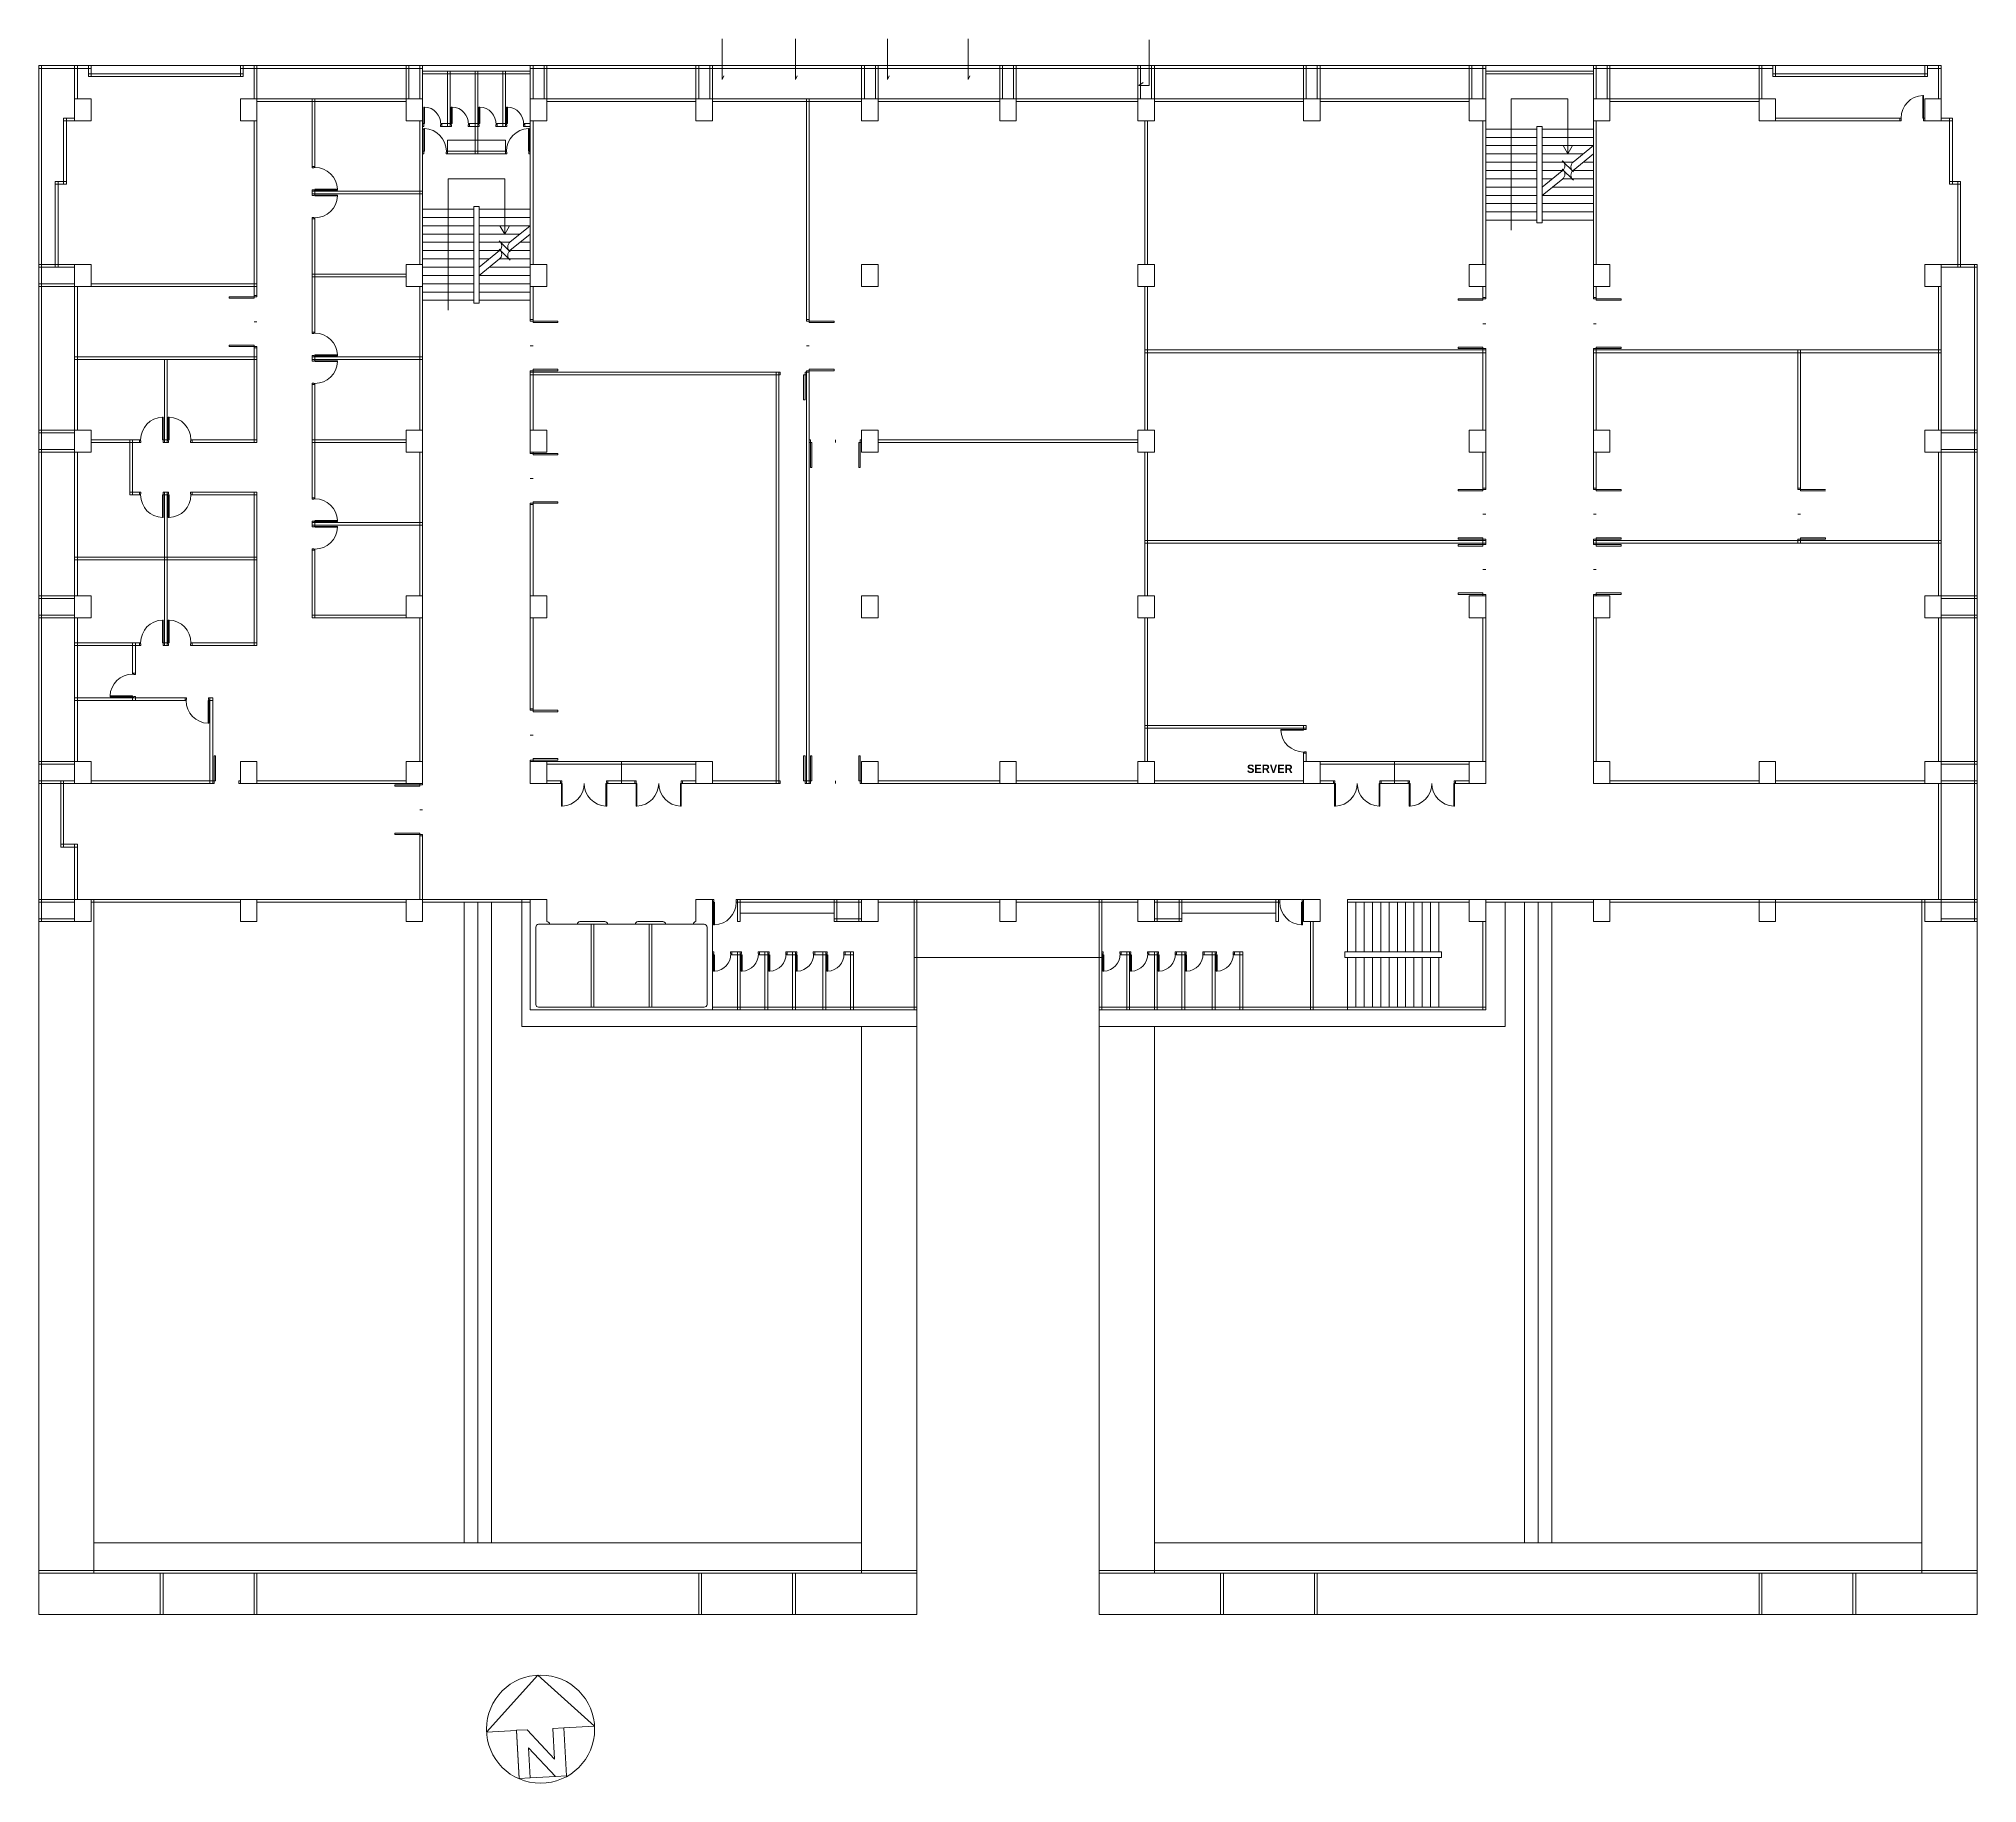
# Model space of a CAD drawing. Header units: metres. Extents: x 452 to 570, y 278 to 360.
# Drawn here: x 473 to 543.2, y 281.8 to 345 of the extents above; entities that cross this region are included whole.
import ezdxf

# ---------------------------------------------------------------- set-up
doc = ezdxf.new("R2010")
doc.units = ezdxf.units.M
doc.header["$MEASUREMENT"] = 0
doc.layers.add('DOOR', color=7, linetype='Continuous')
doc.styles.add('THAI', font='')
doc.styles.get('THAI').set_extended_font_data('Cordia New')

msp = doc.modelspace()

# ---------------------------------------------------------------- texts
at = {"color": 8, "lineweight": 5, "insert": (516.707, 318.663), "char_height": 0.3, "width": 7.51768, "attachment_point": 1, "style": 'THAI'}
msp.add_mtext('{\\fCordia New|b1|i0|c222|p34;SERVER}', dxfattribs=at)

# ---------------------------------------------------------------- linework, layer by layer
at = {"color": 8, "linetype": 'ByBlock', "lineweight": 5}
for p, q in [((480.851, 343.979), (472.951, 343.979)), ((472.951, 312.979), (472.951, 343.979)), ((474.251, 343.879), (472.951, 343.879)), ((473.051, 312.979), (473.051, 343.979)), ((474.251, 342.779), (474.251, 343.979)), ((474.851, 343.879), (474.251, 343.879)), ((474.351, 342.779), (474.351, 343.979)), ((474.751, 343.579), (474.751, 343.979)), ((480.351, 343.679), (474.751, 343.679)), ((480.351, 343.579), (474.751, 343.579)), ((474.851, 343.579), (474.851, 343.979)), ((480.251, 343.579), (480.251, 343.979)), ((480.851, 343.879), (480.251, 343.879)), ((480.351, 343.579), (480.351, 343.979)), ((480.751, 342.779), (480.751, 343.979)), ((480.851, 342.779), (480.851, 343.979)), ((480.851, 343.979), (535.251, 343.979)), ((480.851, 343.879), (486.851, 343.879)), ((486.251, 343.979), (486.851, 343.979)), ((486.251, 342.779), (486.251, 343.979)), ((486.251, 343.879), (486.851, 343.879)), ((486.351, 342.779), (486.351, 343.979)), ((486.751, 342.779), (486.751, 343.979)), ((486.851, 342.779), (486.851, 343.979)), ((490.751, 343.779), (486.851, 343.779)), ((490.751, 343.679), (486.851, 343.679)), ((487.751, 343.779), (487.751, 341.779)), ((487.851, 343.779), (487.851, 341.779)), ((488.751, 340.779), (488.751, 343.779)), ((488.851, 340.779), (488.851, 343.779)), ((489.751, 343.779), (489.751, 341.779)), ((489.851, 343.779), (489.851, 341.779)), ((490.751, 343.979), (491.351, 343.979)), ((490.751, 342.779), (490.751, 343.979)), ((490.751, 343.879), (491.351, 343.879)), ((490.751, 343.879), (525.351, 343.879)), ((490.851, 342.779), (490.851, 343.979)), ((491.251, 342.779), (491.251, 343.979)), ((491.351, 342.779), (491.351, 343.979)), ((496.751, 343.979), (497.351, 343.979)), ((496.751, 342.779), (496.751, 343.979)), ((496.751, 343.879), (497.351, 343.879)), ((496.851, 342.779), (496.851, 343.979)), ((497.251, 342.779), (497.251, 343.979)), ((497.351, 342.779), (497.351, 343.979)), ((502.751, 343.979), (503.351, 343.979)), ((502.751, 342.779), (502.751, 343.979)), ((502.751, 343.879), (503.351, 343.879)), ((502.851, 342.779), (502.851, 343.979)), ((503.251, 342.779), (503.251, 343.979)), ((503.351, 342.779), (503.351, 343.979)), ((507.751, 343.979), (508.351, 343.979)), ((507.751, 342.779), (507.751, 343.979)), ((507.751, 343.879), (508.351, 343.879)), ((507.851, 342.779), (507.851, 343.979)), ((508.251, 342.779), (508.251, 343.979)), ((508.351, 342.779), (508.351, 343.979)), ((512.751, 343.979), (513.351, 343.979)), ((512.751, 342.779), (512.751, 343.979)), ((512.751, 343.879), (513.351, 343.879)), ((512.851, 342.779), (512.851, 343.979)), ((513.251, 342.779), (513.251, 343.979)), ((513.351, 342.779), (513.351, 343.979)), ((518.751, 343.979), (519.351, 343.979)), ((518.751, 342.779), (518.751, 343.979)), ((518.751, 343.879), (519.351, 343.879)), ((518.851, 342.779), (518.851, 343.979)), ((519.251, 342.779), (519.251, 343.979)), ((519.351, 342.779), (519.351, 343.979)), ((524.751, 343.979), (525.351, 343.979)), ((524.751, 342.779), (524.751, 343.979)), ((524.751, 343.879), (525.351, 343.879)), ((524.851, 342.779), (524.851, 343.979)), ((525.251, 342.779), (525.251, 343.979)), ((525.351, 342.779), (525.351, 343.979)), ((525.351, 343.779), (529.251, 343.779)), ((525.351, 343.679), (529.251, 343.679)), ((529.251, 343.979), (529.851, 343.979)), ((529.251, 342.779), (529.251, 343.979)), ((529.251, 343.879), (529.851, 343.879)), ((529.251, 343.879), (535.251, 343.879)), ((529.351, 342.779), (529.351, 343.979)), ((529.751, 342.779), (529.751, 343.979)), ((529.851, 342.779), (529.851, 343.979)), ((541.851, 343.979), (535.251, 343.979)), ((535.251, 342.779), (535.251, 343.979)), ((535.751, 343.879), (535.251, 343.879)), ((535.351, 342.779), (535.351, 343.979)), ((535.751, 343.579), (535.751, 343.979)), ((541.351, 343.679), (535.751, 343.679)), ((541.351, 343.579), (535.751, 343.579)), ((535.851, 343.579), (535.851, 343.979)), ((541.251, 343.579), (541.251, 343.979)), ((541.351, 343.579), (541.351, 343.979)), ((541.851, 343.879), (541.351, 343.879)), ((541.751, 342.779), (541.751, 343.979)), ((541.851, 342.779), (541.851, 343.979)), ((474.251, 341.979), (474.251, 342.779)), ((474.251, 342.779), (474.851, 342.779)), ((474.851, 342.779), (474.851, 341.979)), ((480.251, 341.979), (480.251, 342.779)), ((480.251, 342.779), (480.851, 342.779)), ((486.251, 342.779), (480.851, 342.779)), ((480.851, 342.779), (480.851, 341.979)), ((486.251, 342.679), (480.851, 342.679)), ((482.851, 340.279), (482.851, 342.779)), ((482.951, 340.289), (482.951, 342.779)), ((486.251, 341.979), (486.251, 342.779)), ((486.251, 342.779), (486.851, 342.779)), ((486.851, 342.779), (486.851, 341.979)), ((490.751, 342.779), (491.351, 342.779)), ((490.751, 341.979), (490.751, 342.779)), ((490.751, 342.779), (491.351, 342.779)), ((496.751, 342.779), (491.351, 342.779)), ((491.351, 342.779), (491.351, 341.979)), ((496.751, 342.679), (491.351, 342.679)), ((496.751, 342.779), (525.351, 342.779)), ((496.751, 341.979), (496.751, 342.779)), ((496.751, 342.779), (497.351, 342.779)), ((497.351, 342.779), (497.351, 341.979)), ((497.351, 342.679), (502.751, 342.679)), ((500.751, 334.729), (500.751, 342.779)), ((500.851, 334.729), (500.851, 342.779)), ((502.751, 341.979), (502.751, 342.779)), ((502.751, 342.779), (503.351, 342.779)), ((503.351, 342.779), (503.351, 341.979)), ((503.351, 342.679), (507.751, 342.679)), ((507.751, 341.979), (507.751, 342.779)), ((507.751, 342.779), (508.351, 342.779)), ((508.351, 342.779), (508.351, 341.979)), ((508.351, 342.679), (512.751, 342.679)), ((512.751, 341.979), (512.751, 342.779)), ((512.751, 342.779), (513.351, 342.779)), ((513.351, 342.779), (513.351, 341.979)), ((513.351, 342.679), (518.751, 342.679)), ((518.751, 341.979), (518.751, 342.779)), ((518.751, 342.779), (519.351, 342.779)), ((519.351, 342.779), (519.351, 341.979)), ((519.351, 342.679), (524.751, 342.679)), ((524.751, 341.979), (524.751, 342.779)), ((524.751, 342.779), (525.351, 342.779)), ((525.351, 342.779), (525.351, 341.979)), ((526.276, 338.022), (526.276, 342.779)), ((526.276, 342.779), (528.326, 342.779)), ((528.326, 340.779), (528.326, 342.779)), ((529.251, 342.779), (535.251, 342.779)), ((529.251, 341.979), (529.251, 342.779)), ((529.251, 342.779), (529.851, 342.779)), ((529.851, 342.779), (529.851, 341.979)), ((529.851, 342.679), (535.251, 342.679)), ((535.251, 341.979), (535.251, 342.779)), ((535.251, 342.779), (535.851, 342.779)), ((535.851, 342.779), (535.851, 341.979)), ((541.251, 341.979), (541.251, 342.779)), ((541.251, 342.779), (541.851, 342.779)), ((541.851, 342.779), (541.851, 341.979)), ((473.851, 339.679), (473.851, 342.079)), ((474.251, 342.079), (473.851, 342.079)), ((474.251, 341.979), (473.851, 341.979)), ((473.951, 339.679), (473.951, 342.079)), ((474.851, 341.979), (474.251, 341.979)), ((480.851, 341.979), (480.251, 341.979)), ((480.751, 341.979), (480.751, 335.654)), ((480.851, 341.979), (480.851, 335.654)), ((486.851, 341.979), (486.251, 341.979)), ((486.751, 341.979), (486.751, 336.779)), ((486.851, 341.979), (486.851, 336.779)), ((487.891, 341.879), (487.511, 341.879)), ((488.891, 341.879), (488.511, 341.879)), ((489.891, 341.879), (489.511, 341.879)), ((490.751, 341.879), (490.511, 341.879)), ((490.751, 336.779), (490.751, 341.979)), ((491.351, 341.979), (490.751, 341.979)), ((490.851, 336.779), (490.851, 341.979)), ((497.351, 341.979), (496.751, 341.979)), ((503.351, 341.979), (502.751, 341.979)), ((508.351, 341.979), (507.751, 341.979)), ((513.351, 341.979), (512.751, 341.979)), ((513.001, 336.779), (513.001, 341.979)), ((513.101, 336.779), (513.101, 341.979)), ((519.351, 341.979), (518.751, 341.979)), ((525.351, 341.979), (524.751, 341.979)), ((525.251, 336.779), (525.251, 341.979)), ((525.351, 336.779), (525.351, 341.979)), ((529.251, 341.979), (529.251, 336.779)), ((529.851, 341.979), (529.251, 341.979)), ((529.351, 341.979), (529.351, 336.779)), ((535.851, 341.979), (535.251, 341.979)), ((535.851, 342.079), (540.391, 342.079)), ((535.851, 341.979), (540.401, 341.979)), ((541.201, 341.979), (541.851, 341.979)), ((541.211, 342.079), (541.251, 342.079)), ((541.851, 341.979), (541.251, 341.979)), ((541.851, 342.079), (542.251, 342.079)), ((541.851, 341.979), (542.251, 341.979)), ((542.151, 339.679), (542.151, 342.079)), ((542.251, 339.679), (542.251, 342.079)), ((486.891, 341.779), (486.851, 341.779)), ((486.901, 341.679), (486.851, 341.679)), ((487.901, 341.779), (487.501, 341.779)), ((489.851, 341.279), (487.751, 341.279)), ((487.751, 340.779), (487.751, 341.279)), ((488.901, 341.779), (488.501, 341.779)), ((489.901, 341.779), (489.501, 341.779)), ((489.851, 340.779), (489.851, 341.279)), ((490.751, 341.779), (490.501, 341.779)), ((525.351, 341.679), (527.201, 341.679)), ((525.351, 341.379), (527.201, 341.379)), ((527.201, 341.779), (527.401, 341.779)), ((527.201, 338.279), (527.201, 341.779)), ((527.401, 338.279), (527.401, 341.779)), ((527.401, 341.679), (529.251, 341.679)), ((527.401, 341.379), (529.251, 341.379)), ((486.891, 340.879), (486.851, 340.879)), ((486.901, 340.779), (486.851, 340.779)), ((489.901, 340.779), (487.701, 340.779)), ((489.891, 340.879), (487.711, 340.879)), ((490.751, 340.779), (490.701, 340.779)), ((490.751, 340.879), (490.711, 340.879)), ((525.351, 341.079), (527.201, 341.079)), ((525.351, 340.779), (527.201, 340.779)), ((525.351, 340.479), (527.201, 340.479)), ((527.401, 341.079), (529.251, 341.079)), ((527.401, 340.779), (528.881, 340.779)), ((527.401, 340.479), (528.512, 340.479)), ((528.126, 340.529), (528.526, 340.129)), ((528.126, 340.529), (528.526, 340.129)), ((528.326, 340.779), (528.154, 341.079)), ((528.326, 340.779), (528.499, 341.079)), ((529.251, 341.079), (528.515, 340.482)), ((529.251, 340.779), (528.515, 340.182)), ((528.881, 340.479), (529.251, 340.479)), ((473.551, 336.679), (473.551, 339.779)), ((473.951, 339.779), (473.551, 339.779)), ((473.651, 336.679), (473.651, 339.779)), ((487.776, 335.122), (487.776, 339.879)), ((487.776, 339.879), (489.826, 339.879)), ((489.826, 337.879), (489.826, 339.879)), ((525.351, 340.179), (527.201, 340.179)), ((525.351, 339.879), (527.201, 339.879)), ((527.401, 340.179), (528.141, 340.179)), ((528.126, 340.167), (527.401, 339.579)), ((527.401, 339.879), (527.771, 339.879)), ((528.139, 339.877), (527.401, 339.279)), ((528.126, 340.229), (528.526, 339.829)), ((528.126, 340.229), (528.526, 339.829)), ((528.141, 339.879), (529.251, 339.879)), ((528.512, 340.179), (529.251, 340.179)), ((542.551, 339.779), (542.151, 339.779)), ((542.451, 336.679), (542.451, 339.779)), ((542.551, 336.679), (542.551, 339.779)), ((473.951, 339.679), (473.551, 339.679)), ((482.851, 339.279), (482.851, 339.479)), ((486.851, 339.429), (482.851, 339.429)), ((486.851, 339.329), (482.851, 339.329)), ((482.951, 339.289), (482.951, 339.469)), ((525.351, 339.579), (527.201, 339.579)), ((525.351, 339.279), (527.201, 339.279)), ((527.401, 339.279), (529.251, 339.279)), ((527.771, 339.579), (529.251, 339.579)), ((542.151, 339.679), (542.551, 339.679)), ((482.851, 334.279), (482.851, 338.479)), ((482.951, 334.289), (482.951, 338.469)), ((486.851, 338.779), (488.701, 338.779)), ((486.851, 338.479), (488.701, 338.479)), ((488.701, 338.879), (488.901, 338.879)), ((488.701, 335.379), (488.701, 338.879)), ((488.901, 335.379), (488.901, 338.879)), ((488.901, 338.779), (490.751, 338.779)), ((488.901, 338.479), (490.751, 338.479)), ((525.351, 338.979), (527.201, 338.979)), ((525.351, 338.679), (527.201, 338.679)), ((525.351, 338.379), (527.201, 338.379)), ((527.401, 338.979), (529.251, 338.979)), ((527.401, 338.679), (529.251, 338.679)), ((527.401, 338.379), (529.251, 338.379)), ((486.851, 338.179), (488.701, 338.179)), ((486.851, 337.879), (488.701, 337.879)), ((488.901, 338.179), (490.751, 338.179)), ((488.901, 337.879), (490.381, 337.879)), ((489.826, 337.879), (489.654, 338.179)), ((489.826, 337.879), (489.999, 338.179)), ((490.751, 338.179), (490.015, 337.582)), ((490.751, 337.879), (490.015, 337.282)), ((527.201, 338.279), (527.401, 338.279)), ((486.851, 337.579), (488.701, 337.579)), ((486.851, 337.279), (488.701, 337.279)), ((486.851, 336.979), (488.701, 336.979)), ((488.901, 337.579), (490.012, 337.579)), ((488.901, 337.279), (489.641, 337.279)), ((489.639, 337.277), (488.901, 336.679)), ((488.901, 336.979), (489.271, 336.979)), ((489.639, 336.977), (488.901, 336.379)), ((489.626, 337.629), (490.026, 337.229)), ((489.626, 337.629), (490.026, 337.229)), ((489.626, 337.329), (490.026, 336.929)), ((489.626, 337.329), (490.026, 336.929)), ((489.641, 336.979), (490.751, 336.979)), ((490.012, 337.279), (490.751, 337.279)), ((490.381, 337.579), (490.751, 337.579)), ((474.251, 336.779), (472.951, 336.779)), ((474.251, 336.679), (472.951, 336.679)), ((473.051, 335.979), (473.051, 336.779)), ((474.251, 335.979), (474.251, 336.779)), ((474.251, 336.779), (474.851, 336.779)), ((474.851, 336.779), (474.851, 335.979)), ((486.251, 336.429), (482.851, 336.429)), ((486.251, 336.329), (482.851, 336.329)), ((486.251, 335.979), (486.251, 336.779)), ((486.251, 336.779), (486.851, 336.779)), ((486.851, 336.779), (486.851, 335.979)), ((486.851, 336.679), (488.701, 336.679)), ((486.851, 336.379), (488.701, 336.379)), ((488.901, 336.379), (490.751, 336.379)), ((489.271, 336.679), (490.751, 336.679)), ((490.751, 335.979), (490.751, 336.779)), ((490.751, 336.779), (491.351, 336.779)), ((491.351, 336.779), (491.351, 335.979)), ((502.751, 335.979), (502.751, 336.779)), ((502.751, 336.779), (503.351, 336.779)), ((503.351, 336.779), (503.351, 335.979)), ((512.751, 335.979), (512.751, 336.779)), ((512.751, 336.779), (513.351, 336.779)), ((513.351, 336.779), (513.351, 335.979)), ((524.751, 335.979), (524.751, 336.779)), ((524.751, 336.779), (525.351, 336.779)), ((525.351, 336.779), (525.351, 335.979)), ((529.251, 335.979), (529.251, 336.779)), ((529.251, 336.779), (529.851, 336.779)), ((529.851, 336.779), (529.851, 335.979)), ((541.251, 335.979), (541.251, 336.779)), ((541.251, 336.779), (541.851, 336.779)), ((541.851, 336.779), (543.151, 336.779)), ((541.851, 336.779), (541.851, 335.979)), ((541.851, 336.679), (543.151, 336.679)), ((543.051, 313.779), (543.051, 336.779)), ((543.151, 313.779), (543.151, 336.779)), ((472.951, 336.079), (474.251, 336.079)), ((472.951, 335.979), (474.251, 335.979)), ((474.251, 335.979), (474.251, 317.979)), ((474.851, 335.979), (474.251, 335.979)), ((474.351, 335.979), (474.351, 330.779)), ((474.851, 336.079), (480.851, 336.079)), ((474.851, 335.979), (480.851, 335.979)), ((480.751, 335.604), (479.851, 335.604)), ((479.851, 335.604), (479.851, 335.554)), ((480.751, 335.554), (480.751, 335.604)), ((486.851, 335.979), (486.251, 335.979)), ((486.751, 335.979), (486.751, 330.779)), ((486.851, 336.079), (488.701, 336.079)), ((486.851, 335.979), (486.851, 330.779)), ((486.851, 335.779), (488.701, 335.779)), ((488.901, 336.079), (490.751, 336.079)), ((488.901, 335.779), (490.751, 335.779)), ((490.751, 334.729), (490.751, 335.979)), ((491.351, 335.979), (490.751, 335.979)), ((490.851, 334.729), (490.851, 335.979)), ((503.351, 335.979), (502.751, 335.979)), ((513.351, 335.979), (512.751, 335.979)), ((513.001, 330.779), (513.001, 335.979)), ((513.101, 330.779), (513.101, 335.979)), ((525.351, 335.979), (524.751, 335.979)), ((525.251, 335.529), (525.251, 335.979)), ((525.351, 335.529), (525.351, 335.979)), ((529.251, 335.979), (529.251, 335.529)), ((529.851, 335.979), (529.251, 335.979)), ((529.351, 335.979), (529.351, 335.529)), ((541.851, 335.979), (541.251, 335.979)), ((541.751, 335.979), (541.751, 330.779)), ((541.851, 335.979), (541.851, 317.979)), ((479.851, 335.554), (480.751, 335.554)), ((486.851, 335.479), (488.701, 335.479)), ((488.701, 335.379), (488.901, 335.379)), ((488.901, 335.479), (490.751, 335.479)), ((525.251, 335.529), (524.351, 335.529)), ((524.351, 335.529), (524.351, 335.479)), ((524.351, 335.479), (525.251, 335.479)), ((525.251, 335.479), (525.251, 335.529)), ((529.351, 335.529), (530.251, 335.529)), ((529.351, 335.479), (529.351, 335.529)), ((530.251, 335.479), (529.351, 335.479)), ((530.251, 335.529), (530.251, 335.479)), ((480.851, 334.704), (480.751, 334.704)), ((490.851, 334.729), (491.751, 334.729)), ((490.851, 334.679), (490.851, 334.729)), ((491.751, 334.679), (490.851, 334.679)), ((491.751, 334.729), (491.751, 334.679)), ((500.851, 334.729), (501.751, 334.729)), ((500.851, 334.679), (500.851, 334.729)), ((501.751, 334.679), (500.851, 334.679)), ((501.751, 334.729), (501.751, 334.679)), ((525.351, 334.629), (525.251, 334.629)), ((529.251, 334.629), (529.351, 334.629)), ((479.851, 333.804), (479.851, 333.854)), ((479.851, 333.854), (480.751, 333.854)), ((480.751, 333.804), (479.851, 333.804)), ((480.751, 333.854), (480.751, 333.804)), ((480.751, 333.754), (480.751, 330.329)), ((480.851, 333.754), (480.851, 330.329)), ((482.851, 333.279), (482.851, 333.479)), ((482.951, 333.289), (482.951, 333.469)), ((490.751, 333.829), (490.851, 333.829)), ((500.751, 333.829), (500.851, 333.829)), ((513.001, 333.679), (525.351, 333.679)), ((513.001, 333.579), (525.351, 333.579)), ((524.351, 333.729), (524.351, 333.779)), ((524.351, 333.779), (525.251, 333.779)), ((525.251, 333.729), (524.351, 333.729)), ((525.251, 333.779), (525.251, 333.729)), ((525.251, 330.779), (525.251, 333.729)), ((525.351, 330.779), (525.351, 333.729)), ((529.251, 333.729), (529.251, 330.779)), ((529.251, 333.679), (541.851, 333.679)), ((529.251, 333.579), (541.851, 333.579)), ((530.251, 333.779), (529.351, 333.779)), ((529.351, 333.779), (529.351, 333.729)), ((529.351, 333.729), (529.351, 330.779)), ((529.351, 333.729), (530.251, 333.729)), ((530.251, 333.729), (530.251, 333.779)), ((480.851, 333.429), (474.251, 333.429)), ((480.851, 333.329), (474.251, 333.329)), ((477.501, 333.329), (477.501, 330.329)), ((477.601, 333.329), (477.601, 330.329)), ((486.851, 333.429), (482.851, 333.429)), ((486.851, 333.329), (482.851, 333.329)), ((490.751, 330.779), (490.751, 332.929)), ((499.751, 332.879), (490.751, 332.879)), ((499.751, 332.779), (490.751, 332.779)), ((491.751, 332.979), (490.851, 332.979)), ((490.851, 332.979), (490.851, 332.929)), ((490.851, 330.779), (490.851, 332.929)), ((490.851, 332.929), (491.751, 332.929)), ((491.751, 332.929), (491.751, 332.979)), ((499.651, 317.979), (499.651, 332.879)), ((499.751, 317.979), (499.751, 332.879)), ((499.801, 332.879), (499.801, 332.779)), ((500.651, 331.879), (500.651, 332.779)), ((500.651, 332.779), (500.701, 332.779)), ((500.701, 332.779), (500.701, 331.879)), ((500.751, 317.979), (500.751, 332.929)), ((501.751, 332.979), (500.851, 332.979)), ((500.851, 332.979), (500.851, 332.929)), ((500.851, 317.979), (500.851, 332.929)), ((500.851, 332.929), (501.751, 332.929)), ((501.751, 332.929), (501.751, 332.979)), ((482.851, 328.279), (482.851, 332.479)), ((482.951, 328.289), (482.951, 332.469)), ((500.701, 331.879), (500.651, 331.879)), ((472.951, 329.979), (472.951, 330.779)), ((474.351, 330.779), (472.951, 330.779)), ((474.251, 330.679), (472.951, 330.679)), ((473.051, 329.979), (473.051, 330.779)), ((474.251, 329.979), (474.251, 330.779)), ((474.251, 330.779), (474.851, 330.779)), ((474.851, 330.779), (474.851, 329.979)), ((486.251, 329.979), (486.251, 330.779)), ((486.251, 330.779), (486.851, 330.779)), ((486.851, 330.779), (486.851, 329.979)), ((490.751, 329.979), (490.751, 330.779)), ((490.751, 330.779), (491.351, 330.779)), ((491.351, 330.779), (491.351, 329.979)), ((502.751, 329.979), (502.751, 330.779)), ((502.751, 330.779), (503.351, 330.779)), ((503.351, 330.779), (503.351, 329.979)), ((512.751, 329.979), (512.751, 330.779)), ((512.751, 330.779), (513.351, 330.779)), ((513.351, 330.779), (513.351, 329.979)), ((524.751, 329.979), (524.751, 330.779)), ((524.751, 330.779), (525.351, 330.779)), ((525.351, 330.779), (525.351, 329.979)), ((529.251, 329.979), (529.251, 330.779)), ((529.251, 330.779), (529.851, 330.779)), ((529.851, 330.779), (529.851, 329.979)), ((541.251, 329.979), (541.251, 330.779)), ((541.251, 330.779), (541.851, 330.779)), ((541.751, 330.779), (543.151, 330.779)), ((541.851, 330.779), (541.851, 329.979)), ((541.851, 330.679), (543.151, 330.679)), ((543.051, 330.779), (543.051, 329.979)), ((543.151, 330.779), (543.151, 329.979)), ((474.251, 330.079), (472.951, 330.079)), ((474.351, 329.979), (472.951, 329.979)), ((474.851, 329.979), (474.251, 329.979)), ((474.351, 329.979), (474.351, 324.779)), ((476.641, 330.429), (474.851, 330.429)), ((476.651, 330.329), (474.851, 330.329)), ((476.251, 330.429), (476.251, 328.429)), ((476.351, 330.429), (476.351, 328.429)), ((477.651, 330.329), (477.451, 330.329)), ((477.641, 330.429), (477.461, 330.429)), ((480.851, 330.329), (478.451, 330.329)), ((480.851, 330.429), (478.461, 330.429)), ((486.251, 330.429), (482.851, 330.429)), ((486.251, 330.329), (482.851, 330.329)), ((486.851, 329.979), (486.251, 329.979)), ((486.751, 329.979), (486.751, 324.779)), ((486.851, 329.979), (486.851, 324.779)), ((490.751, 329.929), (490.751, 329.979)), ((491.351, 329.979), (490.751, 329.979)), ((490.851, 329.929), (490.851, 329.979)), ((490.851, 329.929), (490.851, 329.979)), ((500.901, 330.329), (500.901, 329.429)), ((500.951, 330.329), (500.901, 330.329)), ((500.951, 329.429), (500.951, 330.329)), ((501.801, 330.429), (501.801, 330.329)), ((502.651, 329.429), (502.651, 330.329)), ((502.651, 330.329), (502.701, 330.329)), ((502.701, 330.429), (502.751, 330.429)), ((502.701, 330.329), (502.751, 330.329)), ((502.701, 330.329), (502.701, 329.429)), ((503.351, 329.979), (502.751, 329.979)), ((503.351, 330.429), (512.751, 330.429)), ((503.351, 330.329), (512.751, 330.329)), ((513.351, 329.979), (512.751, 329.979)), ((513.001, 324.779), (513.001, 329.979)), ((513.101, 324.779), (513.101, 329.979)), ((525.351, 329.979), (524.751, 329.979)), ((525.251, 328.629), (525.251, 329.979)), ((525.351, 328.629), (525.351, 329.979)), ((529.251, 329.979), (529.251, 328.629)), ((529.851, 329.979), (529.251, 329.979)), ((529.351, 329.979), (529.351, 328.629)), ((541.851, 329.979), (541.251, 329.979)), ((541.751, 329.979), (541.751, 324.779)), ((541.751, 329.979), (543.151, 329.979)), ((541.851, 330.079), (543.151, 330.079)), ((490.851, 329.929), (491.751, 329.929)), ((490.851, 329.879), (490.851, 329.929)), ((491.751, 329.879), (490.851, 329.879)), ((491.751, 329.929), (491.751, 329.879)), ((500.901, 329.429), (500.951, 329.429)), ((502.701, 329.429), (502.651, 329.429)), ((490.751, 329.029), (490.851, 329.029)), ((525.251, 328.629), (524.351, 328.629)), ((524.351, 328.629), (524.351, 328.579)), ((524.351, 328.579), (525.251, 328.579)), ((525.251, 328.579), (525.251, 328.629)), ((529.351, 328.629), (530.251, 328.629)), ((529.351, 328.579), (529.351, 328.629)), ((530.251, 328.579), (529.351, 328.579)), ((530.251, 328.629), (530.251, 328.579)), ((476.651, 328.529), (476.251, 328.529)), ((476.641, 328.429), (476.251, 328.429)), ((477.651, 328.529), (477.451, 328.529)), ((477.641, 328.429), (477.461, 328.429)), ((477.501, 328.529), (477.501, 322.979)), ((477.601, 328.529), (477.601, 322.979)), ((480.851, 328.529), (478.451, 328.529)), ((480.851, 328.429), (478.461, 328.429)), ((480.751, 328.529), (480.751, 322.979)), ((480.851, 328.529), (480.851, 322.979)), ((490.751, 324.779), (490.751, 328.129)), ((491.751, 328.179), (490.851, 328.179)), ((490.851, 328.179), (490.851, 328.129)), ((490.851, 324.779), (490.851, 328.129)), ((490.851, 328.129), (491.751, 328.129)), ((491.751, 328.129), (491.751, 328.179)), ((482.851, 327.279), (482.851, 327.479)), ((486.851, 327.429), (482.851, 327.429)), ((486.851, 327.329), (482.851, 327.329)), ((482.951, 327.289), (482.951, 327.469)), ((525.351, 327.729), (525.251, 327.729)), ((529.251, 327.729), (529.351, 327.729)), ((482.851, 323.979), (482.851, 326.479)), ((482.951, 323.979), (482.951, 326.469)), ((513.001, 326.779), (525.351, 326.779)), ((513.001, 326.679), (525.351, 326.679)), ((524.351, 326.829), (524.351, 326.879)), ((524.351, 326.879), (525.251, 326.879)), ((525.251, 326.829), (524.351, 326.829)), ((525.251, 326.629), (524.351, 326.629)), ((524.351, 326.629), (524.351, 326.579)), ((524.351, 326.579), (525.251, 326.579)), ((525.251, 326.879), (525.251, 326.829)), ((525.251, 326.629), (525.251, 326.829)), ((525.251, 326.579), (525.251, 326.629)), ((525.351, 326.629), (525.351, 326.829)), ((529.251, 326.829), (529.251, 326.629)), ((529.251, 326.779), (541.851, 326.779)), ((529.251, 326.679), (541.851, 326.679)), ((530.251, 326.879), (529.351, 326.879)), ((529.351, 326.879), (529.351, 326.829)), ((529.351, 326.829), (529.351, 326.629)), ((529.351, 326.829), (530.251, 326.829)), ((529.351, 326.629), (530.251, 326.629)), ((529.351, 326.579), (529.351, 326.629)), ((530.251, 326.579), (529.351, 326.579)), ((530.251, 326.829), (530.251, 326.879)), ((530.251, 326.629), (530.251, 326.579)), ((480.851, 326.179), (474.251, 326.179)), ((480.851, 326.079), (474.251, 326.079)), ((525.351, 325.729), (525.251, 325.729)), ((529.251, 325.729), (529.351, 325.729)), ((472.951, 323.979), (472.951, 324.779)), ((474.351, 324.779), (472.951, 324.779)), ((474.251, 324.679), (472.951, 324.679)), ((473.051, 323.979), (473.051, 324.779)), ((474.251, 323.979), (474.251, 324.779)), ((474.251, 324.779), (474.851, 324.779)), ((474.851, 324.779), (474.851, 323.979)), ((486.251, 323.979), (486.251, 324.779)), ((486.251, 324.779), (486.851, 324.779)), ((486.851, 324.779), (486.851, 323.979)), ((490.751, 323.979), (490.751, 324.779)), ((490.751, 324.779), (491.351, 324.779)), ((491.351, 324.779), (491.351, 323.979)), ((502.751, 323.979), (502.751, 324.779)), ((502.751, 324.779), (503.351, 324.779)), ((503.351, 324.779), (503.351, 323.979)), ((512.751, 323.979), (512.751, 324.779)), ((512.751, 324.779), (513.351, 324.779)), ((513.351, 324.779), (513.351, 323.979)), ((524.351, 324.829), (524.351, 324.879)), ((524.351, 324.879), (525.251, 324.879)), ((525.251, 324.829), (524.351, 324.829)), ((524.751, 323.979), (524.751, 324.779)), ((524.751, 324.779), (525.351, 324.779)), ((525.251, 324.879), (525.251, 324.829)), ((525.251, 324.779), (525.251, 324.829)), ((525.351, 324.779), (525.351, 324.829)), ((525.351, 324.779), (525.351, 323.979)), ((529.251, 324.829), (529.251, 324.779)), ((529.251, 323.979), (529.251, 324.779)), ((529.251, 324.779), (529.851, 324.779)), ((530.251, 324.879), (529.351, 324.879)), ((529.351, 324.879), (529.351, 324.829)), ((529.351, 324.829), (529.351, 324.779)), ((529.351, 324.829), (530.251, 324.829)), ((529.851, 324.779), (529.851, 323.979)), ((530.251, 324.829), (530.251, 324.879)), ((541.251, 323.979), (541.251, 324.779)), ((541.251, 324.779), (541.851, 324.779)), ((541.751, 324.779), (543.151, 324.779)), ((541.851, 324.779), (541.851, 323.979)), ((541.851, 324.679), (543.151, 324.679)), ((543.051, 324.779), (543.051, 323.979)), ((543.151, 324.779), (543.151, 323.979)), ((474.251, 324.079), (472.951, 324.079)), ((474.351, 323.979), (472.951, 323.979)), ((474.851, 323.979), (474.251, 323.979)), ((474.351, 323.979), (474.351, 318.779)), ((486.251, 324.079), (482.851, 324.079)), ((486.251, 323.979), (482.851, 323.979)), ((486.851, 323.979), (486.251, 323.979)), ((486.751, 323.979), (486.751, 318.779)), ((486.851, 323.979), (486.851, 318.779)), ((490.751, 320.629), (490.751, 323.979)), ((491.351, 323.979), (490.751, 323.979)), ((490.851, 320.629), (490.851, 323.979)), ((503.351, 323.979), (502.751, 323.979)), ((513.351, 323.979), (512.751, 323.979)), ((513.001, 318.779), (513.001, 323.979)), ((513.101, 318.779), (513.101, 323.979)), ((525.351, 323.979), (524.751, 323.979)), ((525.251, 318.779), (525.251, 323.979)), ((525.351, 318.779), (525.351, 323.979)), ((529.251, 323.979), (529.251, 318.779)), ((529.851, 323.979), (529.251, 323.979)), ((529.351, 323.979), (529.351, 318.779)), ((541.851, 323.979), (541.251, 323.979)), ((541.751, 323.979), (541.751, 318.779)), ((541.751, 323.979), (543.151, 323.979)), ((541.851, 324.079), (543.151, 324.079)), ((476.641, 323.079), (474.251, 323.079)), ((476.651, 322.979), (474.251, 322.979)), ((476.351, 323.079), (476.351, 321.939)), ((476.451, 323.079), (476.451, 321.929)), ((477.651, 322.979), (477.451, 322.979)), ((477.641, 323.079), (477.461, 323.079)), ((480.851, 322.979), (478.451, 322.979)), ((480.851, 323.079), (478.461, 323.079)), ((478.301, 321.079), (474.251, 321.079)), ((478.291, 320.979), (474.251, 320.979)), ((476.351, 321.119), (476.351, 320.979)), ((476.451, 321.129), (476.451, 320.979)), ((479.251, 321.079), (479.151, 321.079)), ((479.151, 317.979), (479.151, 321.079)), ((479.251, 320.979), (479.151, 320.979)), ((479.251, 317.979), (479.251, 321.079)), ((490.851, 320.629), (491.751, 320.629)), ((490.851, 320.579), (490.851, 320.629)), ((491.751, 320.579), (490.851, 320.579)), ((491.751, 320.629), (491.751, 320.579)), ((490.751, 319.729), (490.851, 319.729)), ((472.951, 317.979), (472.951, 318.779)), ((474.351, 318.779), (472.951, 318.779)), ((473.051, 317.979), (473.051, 318.779)), ((474.251, 317.979), (474.251, 318.779)), ((474.251, 318.779), (474.851, 318.779)), ((474.851, 318.779), (474.851, 317.979)), ((479.301, 318.079), (479.301, 318.979)), ((479.301, 318.979), (479.351, 318.979)), ((479.351, 318.979), (479.351, 318.079)), ((480.251, 317.979), (480.251, 318.779)), ((480.251, 318.779), (480.851, 318.779)), ((480.851, 318.779), (480.851, 317.979)), ((486.251, 317.979), (486.251, 318.779)), ((486.251, 318.779), (486.851, 318.779)), ((486.851, 318.779), (486.851, 317.979)), ((490.751, 318.779), (490.751, 318.829)), ((490.751, 318.779), (497.351, 318.779)), ((490.751, 317.979), (490.751, 318.779)), ((490.751, 318.779), (491.351, 318.779)), ((491.751, 318.879), (490.851, 318.879)), ((490.851, 318.879), (490.851, 318.829)), ((490.851, 318.779), (490.851, 318.829)), ((490.851, 318.829), (491.751, 318.829)), ((491.351, 318.779), (491.351, 317.979)), ((491.751, 318.829), (491.751, 318.879)), ((494.051, 318.779), (494.051, 317.979)), ((496.751, 317.979), (496.751, 318.779)), ((496.751, 318.779), (497.351, 318.779)), ((497.351, 318.779), (497.351, 317.979)), ((500.701, 318.979), (500.651, 318.979)), ((500.651, 318.979), (500.651, 318.079)), ((500.701, 318.079), (500.701, 318.979)), ((500.901, 318.079), (500.901, 318.979)), ((500.901, 318.979), (500.951, 318.979)), ((500.951, 318.979), (500.951, 318.079)), ((502.701, 318.979), (502.651, 318.979)), ((502.651, 318.979), (502.651, 318.079)), ((502.701, 318.079), (502.701, 318.979)), ((502.751, 317.979), (502.751, 318.779)), ((502.751, 318.779), (503.351, 318.779)), ((503.351, 318.779), (503.351, 317.979)), ((507.751, 317.979), (507.751, 318.779)), ((507.751, 318.779), (508.351, 318.779)), ((508.351, 318.779), (508.351, 317.979)), ((512.751, 317.979), (512.751, 318.779)), ((512.751, 318.779), (513.351, 318.779)), ((513.351, 318.779), (513.351, 317.979)), ((525.351, 318.779), (518.751, 318.779)), ((518.751, 317.979), (518.751, 318.779)), ((518.751, 318.779), (519.351, 318.779)), ((519.351, 318.779), (519.351, 317.979)), ((522.051, 318.779), (522.051, 317.979)), ((524.751, 317.979), (524.751, 318.779)), ((524.751, 318.779), (525.351, 318.779)), ((525.351, 318.779), (525.351, 317.979)), ((529.251, 317.979), (529.251, 318.779)), ((529.251, 318.779), (529.851, 318.779)), ((529.851, 318.779), (529.851, 317.979)), ((535.251, 317.979), (535.251, 318.779)), ((535.251, 318.779), (535.851, 318.779)), ((535.851, 318.779), (535.851, 317.979)), ((541.251, 317.979), (541.251, 318.779)), ((541.251, 318.779), (541.851, 318.779)), ((541.751, 318.779), (543.151, 318.779)), ((541.851, 318.779), (541.851, 317.979)), ((543.051, 318.779), (543.051, 317.979)), ((543.151, 318.779), (543.151, 317.979)), ((474.251, 318.679), (472.951, 318.679)), ((474.251, 318.079), (472.951, 318.079)), ((473.751, 318.079), (473.751, 315.679)), ((473.851, 318.079), (473.851, 315.679)), ((479.351, 318.079), (474.851, 318.079)), ((479.351, 318.079), (479.301, 318.079)), ((480.201, 317.979), (480.201, 318.079)), ((486.251, 318.079), (480.851, 318.079)), ((491.351, 318.679), (496.751, 318.679)), ((491.351, 318.079), (491.891, 318.079)), ((493.511, 318.079), (494.591, 318.079)), ((496.211, 318.079), (496.751, 318.079)), ((499.751, 318.079), (497.351, 318.079)), ((499.801, 317.979), (499.801, 318.079)), ((500.651, 318.079), (500.701, 318.079)), ((500.751, 318.079), (500.851, 318.079)), ((500.951, 318.079), (500.901, 318.079)), ((501.801, 317.979), (501.801, 318.079)), ((502.651, 318.079), (502.701, 318.079)), ((507.751, 318.079), (503.351, 318.079)), ((512.751, 318.079), (508.351, 318.079)), ((518.751, 318.079), (513.351, 318.079)), ((524.751, 318.679), (519.351, 318.679)), ((519.351, 318.079), (519.891, 318.079)), ((521.511, 318.079), (522.591, 318.079)), ((524.211, 318.079), (524.751, 318.079)), ((529.851, 318.079), (535.251, 318.079)), ((535.851, 318.079), (541.251, 318.079)), ((541.851, 318.679), (543.151, 318.679)), ((541.851, 318.079), (543.151, 318.079)), ((474.351, 317.979), (472.951, 317.979)), ((474.851, 317.979), (474.251, 317.979)), ((479.301, 317.979), (474.851, 317.979)), ((480.851, 317.979), (480.251, 317.979)), ((486.251, 317.979), (480.851, 317.979)), ((486.751, 317.929), (485.851, 317.929)), ((485.851, 317.929), (485.851, 317.879)), ((485.851, 317.879), (486.751, 317.879)), ((486.851, 317.979), (486.251, 317.979)), ((486.751, 317.979), (486.751, 317.929)), ((486.751, 317.879), (486.751, 317.929)), ((486.851, 317.979), (486.851, 317.929)), ((490.751, 317.979), (491.881, 317.979)), ((491.351, 317.979), (490.751, 317.979)), ((493.521, 317.979), (494.581, 317.979)), ((496.221, 317.979), (497.351, 317.979)), ((497.351, 317.979), (496.751, 317.979)), ((499.751, 317.979), (497.351, 317.979)), ((500.751, 317.979), (500.851, 317.979)), ((503.351, 317.979), (502.751, 317.979)), ((507.751, 317.979), (503.351, 317.979)), ((508.351, 317.979), (507.751, 317.979)), ((512.751, 317.979), (508.351, 317.979)), ((513.351, 317.979), (512.751, 317.979)), ((518.751, 317.979), (513.351, 317.979)), ((518.751, 317.979), (519.881, 317.979)), ((519.351, 317.979), (518.751, 317.979)), ((521.521, 317.979), (522.581, 317.979)), ((524.221, 317.979), (525.351, 317.979)), ((525.351, 317.979), (524.751, 317.979)), ((529.251, 317.979), (541.851, 317.979)), ((529.851, 317.979), (529.251, 317.979)), ((535.851, 317.979), (535.251, 317.979)), ((541.851, 317.979), (541.251, 317.979)), ((541.751, 313.779), (541.751, 317.979)), ((541.751, 317.979), (543.151, 317.979)), ((541.851, 313.779), (541.851, 317.979)), ((486.851, 317.029), (486.751, 317.029)), ((485.851, 316.129), (485.851, 316.179)), ((485.851, 316.179), (486.751, 316.179)), ((486.751, 316.129), (485.851, 316.129)), ((486.751, 316.179), (486.751, 316.129)), ((486.751, 316.129), (486.751, 313.779)), ((486.851, 316.129), (486.851, 313.779)), ((474.351, 315.779), (473.751, 315.779)), ((474.351, 315.679), (473.751, 315.679)), ((474.251, 315.779), (474.251, 313.779)), ((474.351, 315.779), (474.351, 313.779)), ((472.951, 312.979), (472.951, 313.779)), ((474.351, 313.779), (472.951, 313.779)), ((474.251, 313.679), (472.951, 313.679)), ((473.051, 312.979), (473.051, 313.779)), ((474.251, 312.979), (474.251, 313.779)), ((474.251, 313.779), (474.851, 313.779)), ((474.351, 313.779), (490.751, 313.779)), ((474.851, 313.779), (474.851, 312.979)), ((474.851, 313.679), (480.251, 313.679)), ((474.951, 313.779), (474.951, 289.379)), ((480.251, 312.979), (480.251, 313.779)), ((480.251, 313.779), (480.851, 313.779)), ((480.851, 313.779), (480.851, 312.979)), ((480.851, 313.679), (486.251, 313.679)), ((486.251, 312.979), (486.251, 313.779)), ((486.251, 313.779), (486.851, 313.779)), ((486.851, 313.779), (486.851, 312.979)), ((486.851, 313.679), (490.751, 313.679)), ((488.351, 290.479), (488.351, 313.679)), ((488.851, 290.479), (488.851, 313.679)), ((489.351, 290.479), (489.351, 313.679)), ((490.451, 313.779), (490.451, 309.179)), ((490.751, 312.979), (490.751, 313.779)), ((490.751, 313.779), (491.351, 313.779)), ((490.751, 313.779), (490.751, 309.779)), ((491.351, 313.779), (491.351, 312.979)), ((496.751, 312.979), (496.751, 313.779)), ((496.751, 313.779), (497.351, 313.779)), ((496.751, 313.779), (497.401, 313.779)), ((497.351, 313.779), (497.351, 312.979)), ((497.351, 313.779), (497.351, 309.779)), ((497.351, 313.679), (497.391, 313.679)), ((498.211, 313.679), (502.751, 313.679)), ((498.251, 313.779), (503.351, 313.779)), ((498.251, 313.679), (498.251, 312.979)), ((498.351, 312.979), (498.351, 313.779)), ((498.351, 313.279), (501.751, 313.279)), ((501.751, 312.979), (501.751, 313.779)), ((501.851, 312.979), (501.851, 313.779)), ((502.651, 313.779), (502.651, 312.979)), ((502.751, 313.779), (502.751, 312.979)), ((502.751, 312.979), (502.751, 313.779)), ((502.751, 313.779), (503.351, 313.779)), ((507.751, 313.779), (503.351, 313.779)), ((503.351, 313.779), (503.351, 312.979)), ((507.751, 313.679), (503.351, 313.679)), ((504.651, 309.779), (504.651, 313.779)), ((504.751, 309.779), (504.751, 313.779)), ((507.751, 312.979), (507.751, 313.779)), ((507.751, 313.779), (508.351, 313.779)), ((512.751, 313.779), (508.351, 313.779)), ((508.351, 313.779), (508.351, 312.979)), ((512.751, 313.679), (508.351, 313.679)), ((511.351, 309.779), (511.351, 313.779)), ((511.451, 309.779), (511.451, 313.779)), ((512.751, 312.979), (512.751, 313.779)), ((512.751, 313.779), (513.351, 313.779)), ((513.351, 312.979), (513.351, 313.779)), ((513.351, 313.779), (518.681, 313.779)), ((513.351, 313.779), (513.351, 312.979)), ((513.351, 313.679), (517.891, 313.679)), ((513.451, 312.979), (513.451, 313.779)), ((514.251, 313.779), (514.251, 312.979)), ((514.351, 313.779), (514.351, 312.979)), ((514.351, 313.279), (517.751, 313.279)), ((517.751, 312.979), (517.751, 313.779)), ((517.851, 313.679), (517.851, 312.979)), ((518.701, 313.779), (519.351, 313.779)), ((518.711, 313.679), (518.751, 313.679)), ((518.751, 312.979), (518.751, 313.779)), ((518.751, 313.779), (519.351, 313.779)), ((519.351, 313.779), (519.351, 312.979)), ((520.351, 313.779), (541.851, 313.779)), ((520.351, 311.879), (520.351, 313.779)), ((520.351, 313.679), (524.751, 313.679)), ((520.651, 311.879), (520.651, 313.679)), ((520.951, 311.879), (520.951, 313.679)), ((521.251, 311.879), (521.251, 313.679)), ((521.551, 311.879), (521.551, 313.679)), ((521.851, 311.879), (521.851, 313.679)), ((522.151, 311.879), (522.151, 313.679)), ((522.451, 311.879), (522.451, 313.679)), ((522.751, 311.879), (522.751, 313.679)), ((523.051, 311.879), (523.051, 313.679)), ((523.351, 311.879), (523.351, 313.679)), ((523.651, 311.879), (523.651, 313.679)), ((524.751, 312.979), (524.751, 313.779)), ((524.751, 313.779), (525.351, 313.779)), ((525.351, 309.779), (525.351, 313.779)), ((525.351, 313.779), (525.351, 312.979)), ((525.351, 313.679), (529.251, 313.679)), ((526.051, 309.179), (526.051, 313.679)), ((526.751, 290.479), (526.751, 313.679)), ((527.251, 290.479), (527.251, 313.679)), ((527.751, 290.479), (527.751, 313.679)), ((529.251, 312.979), (529.251, 313.779)), ((529.251, 313.779), (529.851, 313.779)), ((529.851, 313.779), (529.851, 312.979)), ((529.851, 313.679), (541.851, 313.679)), ((535.251, 312.979), (535.251, 313.779)), ((535.251, 313.779), (535.851, 313.779)), ((535.851, 313.779), (535.851, 312.979)), ((541.151, 313.779), (541.151, 289.379)), ((541.251, 312.979), (541.251, 313.779)), ((541.251, 313.779), (541.851, 313.779)), ((541.751, 313.779), (543.151, 313.779)), ((541.851, 313.779), (541.851, 312.979)), ((541.851, 313.679), (543.151, 313.679)), ((543.051, 313.779), (543.051, 312.979)), ((543.151, 313.779), (543.151, 312.979)), ((474.251, 313.079), (472.951, 313.079)), ((474.351, 312.979), (472.951, 312.979)), ((472.951, 312.979), (472.951, 287.879)), ((474.851, 312.979), (474.251, 312.979)), ((480.851, 312.979), (480.251, 312.979)), ((486.851, 312.979), (486.251, 312.979)), ((490.951, 312.779), (490.951, 309.979)), ((491.051, 312.879), (491.451, 312.879)), ((491.451, 312.879), (491.451, 312.879)), ((491.451, 312.879), (496.651, 312.879)), ((492.451, 312.879), (493.551, 312.879)), ((492.451, 312.879), (492.451, 312.879)), ((492.551, 312.979), (493.451, 312.979)), ((492.951, 312.879), (492.951, 309.879)), ((493.051, 312.879), (493.051, 309.879)), ((493.551, 312.879), (493.551, 312.879)), ((494.551, 312.879), (495.651, 312.879)), ((494.551, 312.879), (494.551, 312.879)), ((494.651, 312.979), (495.551, 312.979)), ((495.051, 312.879), (495.051, 309.879)), ((495.151, 312.879), (495.151, 309.879)), ((495.651, 312.879), (495.651, 312.879)), ((496.651, 312.879), (497.051, 312.879)), ((496.651, 312.879), (496.651, 312.879)), ((497.151, 312.779), (497.151, 309.979)), ((498.251, 312.979), (498.351, 312.979)), ((502.751, 313.079), (501.751, 313.079)), ((502.751, 312.979), (501.751, 312.979)), ((503.351, 312.979), (502.751, 312.979)), ((508.351, 312.979), (507.751, 312.979)), ((513.351, 312.979), (512.751, 312.979)), ((514.351, 313.079), (513.351, 313.079)), ((513.351, 312.979), (514.351, 312.979)), ((517.851, 312.979), (517.751, 312.979)), ((519.351, 312.979), (518.751, 312.979)), ((519.001, 312.979), (519.001, 309.779)), ((519.101, 312.979), (519.101, 309.779)), ((525.351, 312.979), (524.751, 312.979)), ((525.251, 309.779), (525.251, 312.979)), ((529.851, 312.979), (529.251, 312.979)), ((535.851, 312.979), (535.251, 312.979)), ((541.851, 312.979), (541.251, 312.979)), ((541.751, 312.979), (543.151, 312.979)), ((541.851, 313.079), (543.151, 313.079)), ((543.151, 312.979), (543.151, 287.879)), ((497.351, 311.879), (497.351, 309.779)), ((498.001, 311.879), (498.401, 311.879)), ((498.011, 311.779), (498.391, 311.779)), ((498.251, 311.879), (498.401, 311.879)), ((498.251, 309.779), (498.251, 311.879)), ((498.251, 311.779), (498.391, 311.779)), ((498.351, 309.779), (498.351, 311.879)), ((499.001, 311.879), (499.401, 311.879)), ((499.011, 311.779), (499.391, 311.779)), ((499.251, 311.879), (499.401, 311.879)), ((499.251, 309.779), (499.251, 311.879)), ((499.251, 311.779), (499.391, 311.779)), ((499.351, 309.779), (499.351, 311.879)), ((500.001, 311.879), (500.401, 311.879)), ((500.011, 311.779), (500.391, 311.779)), ((500.251, 311.879), (500.251, 309.779)), ((500.351, 311.879), (500.351, 309.779)), ((501.001, 311.879), (501.501, 311.879)), ((501.011, 311.779), (501.491, 311.779)), ((501.351, 311.879), (501.351, 309.779)), ((501.451, 311.879), (501.451, 309.779)), ((502.101, 311.879), (502.451, 311.879)), ((502.111, 311.779), (502.451, 311.779)), ((502.351, 311.879), (502.351, 309.779)), ((502.451, 311.879), (502.451, 309.779)), ((511.451, 309.779), (511.451, 311.879)), ((512.101, 311.879), (512.501, 311.879)), ((512.111, 311.779), (512.491, 311.779)), ((512.351, 311.879), (512.501, 311.879)), ((512.351, 309.779), (512.351, 311.879)), ((512.351, 311.779), (512.491, 311.779)), ((512.451, 309.779), (512.451, 311.879)), ((513.101, 311.879), (513.501, 311.879)), ((513.111, 311.779), (513.491, 311.779)), ((513.351, 311.879), (513.501, 311.879)), ((513.351, 309.779), (513.351, 311.879)), ((513.351, 311.779), (513.491, 311.779)), ((513.451, 309.779), (513.451, 311.879)), ((514.101, 311.879), (514.501, 311.879)), ((514.111, 311.779), (514.491, 311.779)), ((514.351, 311.879), (514.351, 309.779)), ((514.451, 311.879), (514.451, 309.779)), ((515.101, 311.879), (515.601, 311.879)), ((515.111, 311.779), (515.591, 311.779)), ((515.451, 311.879), (515.451, 309.779)), ((515.551, 311.879), (515.551, 309.779)), ((516.201, 311.879), (516.551, 311.879)), ((516.211, 311.779), (516.551, 311.779)), ((516.451, 311.879), (516.451, 309.779)), ((516.551, 311.879), (516.551, 309.779)), ((520.251, 311.679), (520.251, 311.879)), ((523.751, 311.879), (520.251, 311.879)), ((523.751, 311.679), (523.751, 311.879)), ((511.451, 311.679), (504.651, 311.679)), ((523.751, 311.679), (520.251, 311.679)), ((520.351, 309.779), (520.351, 311.679)), ((520.651, 309.879), (520.651, 311.679)), ((520.951, 309.879), (520.951, 311.679)), ((521.251, 309.879), (521.251, 311.679)), ((521.551, 309.879), (521.551, 311.679)), ((521.851, 309.879), (521.851, 311.679)), ((522.151, 309.879), (522.151, 311.679)), ((522.451, 309.879), (522.451, 311.679)), ((522.751, 309.879), (522.751, 311.679)), ((523.051, 309.879), (523.051, 311.679)), ((523.351, 309.879), (523.351, 311.679)), ((523.651, 309.879), (523.651, 311.679)), ((490.751, 309.779), (503.351, 309.779)), ((491.051, 309.879), (497.051, 309.879)), ((497.351, 309.879), (503.351, 309.879)), ((503.351, 309.879), (504.751, 309.879)), ((503.351, 309.779), (504.751, 309.779)), ((504.751, 309.779), (504.751, 287.879)), ((511.351, 309.879), (512.751, 309.879)), ((511.351, 309.779), (512.751, 309.779)), ((511.351, 309.779), (511.351, 287.879)), ((512.751, 309.879), (525.351, 309.879)), ((512.751, 309.779), (525.351, 309.779)), ((490.451, 309.179), (504.751, 309.179)), ((502.751, 309.179), (502.751, 289.379)), ((511.351, 309.179), (526.051, 309.179)), ((513.351, 309.179), (513.351, 289.379)), ((474.951, 290.479), (502.751, 290.479)), ((513.351, 290.479), (541.151, 290.479)), ((472.951, 289.479), (504.751, 289.479)), ((472.951, 289.379), (504.751, 289.379)), ((477.351, 289.379), (477.351, 287.879)), ((477.451, 289.379), (477.451, 287.879)), ((480.751, 289.379), (480.751, 287.879)), ((480.851, 289.379), (480.851, 287.879)), ((496.851, 289.379), (496.851, 287.879)), ((496.951, 289.379), (496.951, 287.879)), ((500.251, 289.379), (500.251, 287.879)), ((500.351, 289.379), (500.351, 287.879)), ((511.351, 289.479), (543.151, 289.479)), ((511.351, 289.379), (543.151, 289.379)), ((515.751, 289.379), (515.751, 287.879)), ((515.851, 289.379), (515.851, 287.879)), ((519.151, 289.379), (519.151, 287.879)), ((519.251, 289.379), (519.251, 287.879)), ((535.251, 289.379), (535.251, 287.879)), ((535.351, 289.379), (535.351, 287.879)), ((538.651, 289.379), (538.651, 287.879)), ((538.751, 289.379), (538.751, 287.879)), ((472.951, 287.879), (504.751, 287.879)), ((511.351, 287.879), (543.151, 287.879)), ((491.022, 285.683), (489.166, 283.626)), ((493.078, 283.837), (491.022, 285.683)), ((490.253, 283.685), (489.166, 283.626)), ((490.637, 283.71), (490.253, 283.689)), ((490.253, 283.689), (490.347, 281.947)), ((490.347, 281.947), (490.254, 283.672)), ((491.629, 282.641), (490.637, 283.71)), ((491.569, 283.76), (491.963, 283.781)), ((491.629, 282.641), (491.569, 283.76)), ((492.057, 282.039), (491.963, 283.781)), ((491.964, 283.777), (493.078, 283.837)), ((490.684, 283.05), (490.743, 281.968)), ((490.684, 283.05), (491.662, 282.018)), ((490.743, 281.968), (490.347, 281.947)), ((490.743, 281.968), (491.662, 282.018)), ((491.662, 282.018), (492.057, 282.039))]:
    msp.add_line(p, q, dxfattribs=at)
at = {"color": 8, "lineweight": 5}
for p, q in [((536.651, 333.679), (536.651, 328.629)), ((536.751, 333.679), (536.751, 328.629)), ((536.751, 328.579), (536.751, 328.629)), ((536.751, 328.629), (537.651, 328.629)), ((537.651, 328.579), (536.751, 328.579)), ((536.651, 327.729), (536.751, 327.729)), ((536.651, 326.829), (536.651, 326.679)), ((536.751, 326.879), (536.751, 326.829)), ((537.651, 326.879), (536.751, 326.879)), ((536.751, 326.829), (536.751, 326.679)), ((536.751, 326.829), (537.651, 326.829)), ((537.651, 326.829), (537.651, 326.879)), ((518.851, 320.079), (513.001, 320.079)), ((518.851, 319.979), (513.001, 319.979)), ((518.751, 319.939), (518.751, 320.079)), ((518.851, 319.929), (518.851, 320.079)), ((518.751, 318.079), (518.751, 319.119)), ((518.851, 318.779), (518.851, 319.129))]:
    msp.add_line(p, q, dxfattribs=at)
at = {"color": 1, "lineweight": 5}
for points in [[(497.761, 343.607), (497.702, 343.47), (497.702, 344.95)], [(500.414, 343.607), (500.355, 343.47), (500.355, 344.95)], [(503.752, 343.607), (503.693, 343.47), (503.693, 344.95)], [(506.672, 343.607), (506.613, 343.47), (506.613, 344.95)], [(512.95, 343.367), (512.79, 343.263), (513.166, 343.263), (513.166, 344.909)]]:
    msp.add_lwpolyline(points, dxfattribs=at)
at = {"color": 8, "linetype": 'ByBlock', "lineweight": 5}
for points in [[(486.891, 342.479), (486.921, 342.479), (486.921, 341.879), (486.891, 341.879)], [(487.891, 342.479), (487.921, 342.479), (487.921, 341.879), (487.891, 341.879)], [(488.891, 342.479), (488.921, 342.479), (488.921, 341.879), (488.891, 341.879)], [(489.891, 342.479), (489.921, 342.479), (489.921, 341.879), (489.891, 341.879)], [(480.751, 335.654), (480.751, 335.604), (480.851, 335.604), (480.851, 335.654)], [(525.251, 335.579), (525.251, 335.529), (525.351, 335.529), (525.351, 335.579)], [(529.351, 335.579), (529.351, 335.529), (529.251, 335.529), (529.251, 335.579)], [(490.851, 334.779), (490.851, 334.729), (490.751, 334.729), (490.751, 334.779)], [(500.851, 334.779), (500.851, 334.729), (500.751, 334.729), (500.751, 334.779)], [(480.751, 333.754), (480.751, 333.804), (480.851, 333.804), (480.851, 333.754)], [(525.251, 333.679), (525.251, 333.729), (525.351, 333.729), (525.351, 333.679)], [(529.351, 333.679), (529.351, 333.729), (529.251, 333.729), (529.251, 333.679)], [(490.851, 332.879), (490.851, 332.929), (490.751, 332.929), (490.751, 332.879)], [(499.751, 332.779), (499.801, 332.779), (499.801, 332.879), (499.751, 332.879)], [(500.751, 332.779), (500.701, 332.779), (500.701, 332.879), (500.751, 332.879)], [(500.851, 332.879), (500.851, 332.929), (500.751, 332.929), (500.751, 332.879)], [(490.851, 329.979), (490.851, 329.929), (490.751, 329.929), (490.751, 329.979)], [(500.851, 330.329), (500.901, 330.329), (500.901, 330.429), (500.851, 330.429)], [(502.751, 330.329), (502.701, 330.329), (502.701, 330.429), (502.751, 330.429)], [(525.251, 328.679), (525.251, 328.629), (525.351, 328.629), (525.351, 328.679)], [(529.351, 328.679), (529.351, 328.629), (529.251, 328.629), (529.251, 328.679)], [(490.851, 328.079), (490.851, 328.129), (490.751, 328.129), (490.751, 328.079)], [(525.251, 326.779), (525.251, 326.829), (525.351, 326.829), (525.351, 326.779)], [(525.251, 326.679), (525.251, 326.629), (525.351, 326.629), (525.351, 326.679)], [(529.351, 326.779), (529.351, 326.829), (529.251, 326.829), (529.251, 326.779)], [(529.351, 326.679), (529.351, 326.629), (529.251, 326.629), (529.251, 326.679)], [(525.251, 324.779), (525.251, 324.829), (525.351, 324.829), (525.351, 324.779)], [(529.351, 324.779), (529.351, 324.829), (529.251, 324.829), (529.251, 324.779)], [(490.851, 320.679), (490.851, 320.629), (490.751, 320.629), (490.751, 320.679)], [(490.851, 318.779), (490.851, 318.829), (490.751, 318.829), (490.751, 318.779)], [(479.251, 318.079), (479.301, 318.079), (479.301, 317.979), (479.251, 317.979)], [(480.251, 318.079), (480.201, 318.079), (480.201, 317.979), (480.251, 317.979)], [(499.751, 318.079), (499.801, 318.079), (499.801, 317.979), (499.751, 317.979)], [(500.751, 318.079), (500.701, 318.079), (500.701, 317.979), (500.751, 317.979)], [(500.851, 318.079), (500.901, 318.079), (500.901, 317.979), (500.851, 317.979)], [(502.751, 318.079), (502.701, 318.079), (502.701, 317.979), (502.751, 317.979)], [(486.751, 317.979), (486.751, 317.929), (486.851, 317.929), (486.851, 317.979)], [(486.751, 316.079), (486.751, 316.129), (486.851, 316.129), (486.851, 316.079)], [(497.391, 311.179), (497.421, 311.179), (497.421, 311.779), (497.391, 311.779)], [(498.391, 311.179), (498.421, 311.179), (498.421, 311.779), (498.391, 311.779)], [(499.391, 311.179), (499.421, 311.179), (499.421, 311.779), (499.391, 311.779)], [(500.391, 311.179), (500.421, 311.179), (500.421, 311.779), (500.391, 311.779)], [(501.491, 311.179), (501.521, 311.179), (501.521, 311.779), (501.491, 311.779)], [(511.491, 311.179), (511.521, 311.179), (511.521, 311.779), (511.491, 311.779)], [(512.491, 311.179), (512.521, 311.179), (512.521, 311.779), (512.491, 311.779)], [(513.491, 311.179), (513.521, 311.179), (513.521, 311.779), (513.491, 311.779)], [(514.491, 311.179), (514.521, 311.179), (514.521, 311.779), (514.491, 311.779)], [(515.591, 311.179), (515.621, 311.179), (515.621, 311.779), (515.591, 311.779)]]:
    msp.add_lwpolyline(points, close=True, dxfattribs=at)
at = {"color": 8, "lineweight": 5}
for points in [[(536.751, 328.679), (536.751, 328.629), (536.651, 328.629), (536.651, 328.679)], [(536.751, 326.779), (536.751, 326.829), (536.651, 326.829), (536.651, 326.779)], [(519.351, 317.979), (518.751, 317.979), (518.751, 318.779), (519.351, 318.779)]]:
    msp.add_lwpolyline(points, close=True, dxfattribs=at)
at = {"color": 8, "linetype": 'ByBlock', "lineweight": 5}
msp.add_circle((491.123, 283.731), 1.959, dxfattribs=at)
for centre, radius, start, end in [((486.891, 341.859), 0.621, 358.15365, 87.19072), ((487.891, 341.859), 0.621, 358.15365, 87.19072), ((488.891, 341.859), 0.621, 358.15365, 87.19072), ((489.891, 341.859), 0.621, 358.15365, 87.19072), ((527.99, 340.348), 0.227, 307.04267, 52.95733), ((528.663, 340.31), 0.227, 127.13903, 232.86097), ((527.99, 340.048), 0.227, 307.04267, 52.95733), ((528.663, 340.01), 0.227, 127.13903, 232.86097), ((489.49, 337.448), 0.227, 307.04267, 52.95733), ((489.49, 337.148), 0.227, 307.04267, 52.95733), ((490.163, 337.41), 0.227, 127.13903, 232.86097), ((490.163, 337.11), 0.227, 127.13903, 232.86097), ((491.051, 312.779), 0.1, 90, 180), ((491.351, 312.879), 0.1, 0, 90), ((492.551, 312.879), 0.1, 90, 180), ((493.451, 312.879), 0.1, 0, 90), ((494.651, 312.879), 0.1, 90, 180), ((495.551, 312.879), 0.1, 0, 90), ((496.751, 312.879), 0.1, 90, 180), ((497.051, 312.779), 0.1, 0, 90), ((497.391, 311.799), 0.621, 272.80928, 1.84635), ((498.391, 311.799), 0.621, 272.80928, 1.84635), ((499.391, 311.799), 0.621, 272.80928, 1.84635), ((500.391, 311.799), 0.621, 272.80928, 1.84635), ((501.491, 311.799), 0.621, 272.80928, 1.84635), ((511.491, 311.799), 0.621, 272.80928, 1.84635), ((512.491, 311.799), 0.621, 272.80928, 1.84635), ((513.491, 311.799), 0.621, 272.80928, 1.84635), ((514.491, 311.799), 0.621, 272.80928, 1.84635), ((515.591, 311.799), 0.621, 272.80928, 1.84635), ((491.051, 309.979), 0.1, 180, 270), ((497.051, 309.979), 0.1, 270, 360)]:
    msp.add_arc(centre, radius, start, end, dxfattribs=at)
at = {"layer": 'DOOR', "color": 8, "linetype": 'ByBlock', "lineweight": 5}
for points in [[(541.211, 342.899), (541.181, 342.899), (541.181, 342.079), (541.211, 342.079)], [(486.891, 341.879), (486.851, 341.879), (486.851, 341.779), (486.901, 341.779), (486.901, 341.839), (486.891, 341.839)], [(487.501, 341.829), (487.501, 341.839), (487.511, 341.839), (487.511, 341.879), (487.551, 341.879), (487.551, 341.779), (487.501, 341.779), (487.501, 341.839)], [(487.891, 341.879), (487.851, 341.879), (487.851, 341.779), (487.901, 341.779), (487.901, 341.839), (487.891, 341.839)], [(488.501, 341.829), (488.501, 341.839), (488.511, 341.839), (488.511, 341.879), (488.551, 341.879), (488.551, 341.779), (488.501, 341.779), (488.501, 341.839)], [(488.891, 341.879), (488.851, 341.879), (488.851, 341.779), (488.901, 341.779), (488.901, 341.839), (488.891, 341.839)], [(489.501, 341.829), (489.501, 341.839), (489.511, 341.839), (489.511, 341.879), (489.551, 341.879), (489.551, 341.779), (489.501, 341.779), (489.501, 341.839)], [(489.891, 341.879), (489.851, 341.879), (489.851, 341.779), (489.901, 341.779), (489.901, 341.839), (489.891, 341.839)], [(490.501, 341.829), (490.501, 341.839), (490.511, 341.839), (490.511, 341.879), (490.551, 341.879), (490.551, 341.779), (490.501, 341.779), (490.501, 341.839)], [(540.401, 342.029), (540.401, 342.039), (540.391, 342.039), (540.391, 342.079), (540.351, 342.079), (540.351, 341.979), (540.401, 341.979), (540.401, 342.039)], [(541.211, 342.079), (541.251, 342.079), (541.251, 341.979), (541.201, 341.979), (541.201, 342.039), (541.211, 342.039)], [(486.891, 341.699), (486.921, 341.699), (486.921, 340.879), (486.891, 340.879)], [(490.711, 341.699), (490.681, 341.699), (490.681, 340.879), (490.711, 340.879)], [(486.891, 340.879), (486.851, 340.879), (486.851, 340.779), (486.901, 340.779), (486.901, 340.839), (486.891, 340.839)], [(487.701, 340.829), (487.701, 340.839), (487.711, 340.839), (487.711, 340.879), (487.751, 340.879), (487.751, 340.779), (487.701, 340.779), (487.701, 340.839)], [(489.901, 340.829), (489.901, 340.839), (489.891, 340.839), (489.891, 340.879), (489.851, 340.879), (489.851, 340.779), (489.901, 340.779), (489.901, 340.839)], [(490.711, 340.879), (490.751, 340.879), (490.751, 340.779), (490.701, 340.779), (490.701, 340.839), (490.711, 340.839)], [(482.901, 340.279), (482.911, 340.279), (482.911, 340.289), (482.951, 340.289), (482.951, 340.329), (482.851, 340.329), (482.851, 340.279), (482.911, 340.279)], [(482.951, 339.469), (482.951, 339.429), (482.851, 339.429), (482.851, 339.479), (482.911, 339.479), (482.911, 339.469)], [(482.951, 339.289), (482.951, 339.329), (482.851, 339.329), (482.851, 339.279), (482.911, 339.279), (482.911, 339.289)], [(483.771, 339.469), (483.771, 339.499), (482.951, 339.499), (482.951, 339.469)], [(483.771, 339.289), (483.771, 339.259), (482.951, 339.259), (482.951, 339.289)], [(482.901, 338.479), (482.911, 338.479), (482.911, 338.469), (482.951, 338.469), (482.951, 338.429), (482.851, 338.429), (482.851, 338.479), (482.911, 338.479)], [(482.901, 334.279), (482.911, 334.279), (482.911, 334.289), (482.951, 334.289), (482.951, 334.329), (482.851, 334.329), (482.851, 334.279), (482.911, 334.279)], [(482.951, 333.469), (482.951, 333.429), (482.851, 333.429), (482.851, 333.479), (482.911, 333.479), (482.911, 333.469)], [(483.771, 333.469), (483.771, 333.499), (482.951, 333.499), (482.951, 333.469)], [(482.951, 333.289), (482.951, 333.329), (482.851, 333.329), (482.851, 333.279), (482.911, 333.279), (482.911, 333.289)], [(483.771, 333.289), (483.771, 333.259), (482.951, 333.259), (482.951, 333.289)], [(482.901, 332.479), (482.911, 332.479), (482.911, 332.469), (482.951, 332.469), (482.951, 332.429), (482.851, 332.429), (482.851, 332.479), (482.911, 332.479)], [(477.461, 331.249), (477.431, 331.249), (477.431, 330.429), (477.461, 330.429)], [(477.641, 331.249), (477.671, 331.249), (477.671, 330.429), (477.641, 330.429)], [(476.651, 330.379), (476.651, 330.389), (476.641, 330.389), (476.641, 330.429), (476.601, 330.429), (476.601, 330.329), (476.651, 330.329), (476.651, 330.389)], [(477.461, 330.429), (477.501, 330.429), (477.501, 330.329), (477.451, 330.329), (477.451, 330.389), (477.461, 330.389)], [(477.641, 330.429), (477.601, 330.429), (477.601, 330.329), (477.651, 330.329), (477.651, 330.389), (477.641, 330.389)], [(478.451, 330.379), (478.451, 330.389), (478.461, 330.389), (478.461, 330.429), (478.501, 330.429), (478.501, 330.329), (478.451, 330.329), (478.451, 330.389)], [(476.651, 328.479), (476.651, 328.469), (476.641, 328.469), (476.641, 328.429), (476.601, 328.429), (476.601, 328.529), (476.651, 328.529), (476.651, 328.469)], [(477.461, 327.609), (477.431, 327.609), (477.431, 328.429), (477.461, 328.429)], [(477.461, 328.429), (477.501, 328.429), (477.501, 328.529), (477.451, 328.529), (477.451, 328.469), (477.461, 328.469)], [(477.641, 328.429), (477.601, 328.429), (477.601, 328.529), (477.651, 328.529), (477.651, 328.469), (477.641, 328.469)], [(477.641, 327.609), (477.671, 327.609), (477.671, 328.429), (477.641, 328.429)], [(478.451, 328.479), (478.451, 328.469), (478.461, 328.469), (478.461, 328.429), (478.501, 328.429), (478.501, 328.529), (478.451, 328.529), (478.451, 328.469)], [(482.901, 328.279), (482.911, 328.279), (482.911, 328.289), (482.951, 328.289), (482.951, 328.329), (482.851, 328.329), (482.851, 328.279), (482.911, 328.279)], [(482.951, 327.469), (482.951, 327.429), (482.851, 327.429), (482.851, 327.479), (482.911, 327.479), (482.911, 327.469)], [(482.951, 327.289), (482.951, 327.329), (482.851, 327.329), (482.851, 327.279), (482.911, 327.279), (482.911, 327.289)], [(483.771, 327.469), (483.771, 327.499), (482.951, 327.499), (482.951, 327.469)], [(483.771, 327.289), (483.771, 327.259), (482.951, 327.259), (482.951, 327.289)], [(482.901, 326.479), (482.911, 326.479), (482.911, 326.469), (482.951, 326.469), (482.951, 326.429), (482.851, 326.429), (482.851, 326.479), (482.911, 326.479)], [(477.461, 323.899), (477.431, 323.899), (477.431, 323.079), (477.461, 323.079)], [(477.641, 323.899), (477.671, 323.899), (477.671, 323.079), (477.641, 323.079)], [(476.651, 323.029), (476.651, 323.039), (476.641, 323.039), (476.641, 323.079), (476.601, 323.079), (476.601, 322.979), (476.651, 322.979), (476.651, 323.039)], [(477.461, 323.079), (477.501, 323.079), (477.501, 322.979), (477.451, 322.979), (477.451, 323.039), (477.461, 323.039)], [(477.641, 323.079), (477.601, 323.079), (477.601, 322.979), (477.651, 322.979), (477.651, 323.039), (477.641, 323.039)], [(478.451, 323.029), (478.451, 323.039), (478.461, 323.039), (478.461, 323.079), (478.501, 323.079), (478.501, 322.979), (478.451, 322.979), (478.451, 323.039)], [(476.401, 321.929), (476.391, 321.929), (476.391, 321.939), (476.351, 321.939), (476.351, 321.979), (476.451, 321.979), (476.451, 321.929), (476.391, 321.929)], [(475.531, 321.119), (475.531, 321.149), (476.351, 321.149), (476.351, 321.119)], [(476.351, 321.119), (476.351, 321.079), (476.451, 321.079), (476.451, 321.129), (476.391, 321.129), (476.391, 321.119)], [(478.301, 321.029), (478.301, 321.019), (478.291, 321.019), (478.291, 320.979), (478.251, 320.979), (478.251, 321.079), (478.301, 321.079), (478.301, 321.019)], [(479.111, 320.159), (479.081, 320.159), (479.081, 320.979), (479.111, 320.979)], [(479.111, 320.979), (479.151, 320.979), (479.151, 321.079), (479.101, 321.079), (479.101, 321.019), (479.111, 321.019)], [(491.881, 317.979), (491.841, 317.979), (491.841, 318.079), (491.891, 318.079), (491.891, 318.019), (491.881, 318.019)], [(493.521, 317.979), (493.561, 317.979), (493.561, 318.079), (493.511, 318.079), (493.511, 318.019), (493.521, 318.019)], [(494.581, 317.979), (494.541, 317.979), (494.541, 318.079), (494.591, 318.079), (494.591, 318.019), (494.581, 318.019)], [(496.221, 317.979), (496.261, 317.979), (496.261, 318.079), (496.211, 318.079), (496.211, 318.019), (496.221, 318.019)], [(519.881, 317.979), (519.841, 317.979), (519.841, 318.079), (519.891, 318.079), (519.891, 318.019), (519.881, 318.019)], [(521.521, 317.979), (521.561, 317.979), (521.561, 318.079), (521.511, 318.079), (521.511, 318.019), (521.521, 318.019)], [(522.581, 317.979), (522.541, 317.979), (522.541, 318.079), (522.591, 318.079), (522.591, 318.019), (522.581, 318.019)], [(524.221, 317.979), (524.261, 317.979), (524.261, 318.079), (524.211, 318.079), (524.211, 318.019), (524.221, 318.019)], [(491.881, 317.159), (491.911, 317.159), (491.911, 317.979), (491.881, 317.979)], [(493.521, 317.159), (493.491, 317.159), (493.491, 317.979), (493.521, 317.979)], [(494.581, 317.159), (494.611, 317.159), (494.611, 317.979), (494.581, 317.979)], [(496.221, 317.159), (496.191, 317.159), (496.191, 317.979), (496.221, 317.979)], [(519.881, 317.159), (519.911, 317.159), (519.911, 317.979), (519.881, 317.979)], [(521.521, 317.159), (521.491, 317.159), (521.491, 317.979), (521.521, 317.979)], [(522.581, 317.159), (522.611, 317.159), (522.611, 317.979), (522.581, 317.979)], [(524.221, 317.159), (524.191, 317.159), (524.191, 317.979), (524.221, 317.979)], [(497.391, 313.679), (497.351, 313.679), (497.351, 313.779), (497.401, 313.779), (497.401, 313.719), (497.391, 313.719)], [(497.391, 312.859), (497.421, 312.859), (497.421, 313.679), (497.391, 313.679)], [(498.201, 313.729), (498.201, 313.719), (498.211, 313.719), (498.211, 313.679), (498.251, 313.679), (498.251, 313.779), (498.201, 313.779), (498.201, 313.719)], [(517.901, 313.729), (517.901, 313.719), (517.891, 313.719), (517.891, 313.679), (517.851, 313.679), (517.851, 313.779), (517.901, 313.779), (517.901, 313.719)], [(518.711, 312.859), (518.681, 312.859), (518.681, 313.679), (518.711, 313.679)], [(518.711, 313.679), (518.751, 313.679), (518.751, 313.779), (518.701, 313.779), (518.701, 313.719), (518.711, 313.719)], [(497.391, 311.779), (497.351, 311.779), (497.351, 311.879), (497.401, 311.879), (497.401, 311.819), (497.391, 311.819)], [(498.001, 311.829), (498.001, 311.819), (498.011, 311.819), (498.011, 311.779), (498.051, 311.779), (498.051, 311.879), (498.001, 311.879), (498.001, 311.819)], [(498.391, 311.779), (498.351, 311.779), (498.351, 311.879), (498.401, 311.879), (498.401, 311.819), (498.391, 311.819)], [(499.001, 311.829), (499.001, 311.819), (499.011, 311.819), (499.011, 311.779), (499.051, 311.779), (499.051, 311.879), (499.001, 311.879), (499.001, 311.819)], [(499.391, 311.779), (499.351, 311.779), (499.351, 311.879), (499.401, 311.879), (499.401, 311.819), (499.391, 311.819)], [(500.001, 311.829), (500.001, 311.819), (500.011, 311.819), (500.011, 311.779), (500.051, 311.779), (500.051, 311.879), (500.001, 311.879), (500.001, 311.819)], [(500.391, 311.779), (500.351, 311.779), (500.351, 311.879), (500.401, 311.879), (500.401, 311.819), (500.391, 311.819)], [(501.001, 311.829), (501.001, 311.819), (501.011, 311.819), (501.011, 311.779), (501.051, 311.779), (501.051, 311.879), (501.001, 311.879), (501.001, 311.819)], [(501.491, 311.779), (501.451, 311.779), (501.451, 311.879), (501.501, 311.879), (501.501, 311.819), (501.491, 311.819)], [(502.101, 311.829), (502.101, 311.819), (502.111, 311.819), (502.111, 311.779), (502.151, 311.779), (502.151, 311.879), (502.101, 311.879), (502.101, 311.819)], [(511.491, 311.779), (511.451, 311.779), (511.451, 311.879), (511.501, 311.879), (511.501, 311.819), (511.491, 311.819)], [(512.101, 311.829), (512.101, 311.819), (512.111, 311.819), (512.111, 311.779), (512.151, 311.779), (512.151, 311.879), (512.101, 311.879), (512.101, 311.819)], [(512.491, 311.779), (512.451, 311.779), (512.451, 311.879), (512.501, 311.879), (512.501, 311.819), (512.491, 311.819)], [(513.101, 311.829), (513.101, 311.819), (513.111, 311.819), (513.111, 311.779), (513.151, 311.779), (513.151, 311.879), (513.101, 311.879), (513.101, 311.819)], [(513.491, 311.779), (513.451, 311.779), (513.451, 311.879), (513.501, 311.879), (513.501, 311.819), (513.491, 311.819)], [(514.101, 311.829), (514.101, 311.819), (514.111, 311.819), (514.111, 311.779), (514.151, 311.779), (514.151, 311.879), (514.101, 311.879), (514.101, 311.819)], [(514.491, 311.779), (514.451, 311.779), (514.451, 311.879), (514.501, 311.879), (514.501, 311.819), (514.491, 311.819)], [(515.101, 311.829), (515.101, 311.819), (515.111, 311.819), (515.111, 311.779), (515.151, 311.779), (515.151, 311.879), (515.101, 311.879), (515.101, 311.819)], [(515.591, 311.779), (515.551, 311.779), (515.551, 311.879), (515.601, 311.879), (515.601, 311.819), (515.591, 311.819)], [(516.201, 311.829), (516.201, 311.819), (516.211, 311.819), (516.211, 311.779), (516.251, 311.779), (516.251, 311.879), (516.201, 311.879), (516.201, 311.819)]]:
    msp.add_lwpolyline(points, close=True, dxfattribs=at)
at = {"layer": 'DOOR', "color": 8, "lineweight": 5}
for points in [[(517.931, 319.939), (517.931, 319.909), (518.751, 319.909), (518.751, 319.939)], [(518.751, 319.939), (518.751, 319.979), (518.851, 319.979), (518.851, 319.929), (518.791, 319.929), (518.791, 319.939)], [(518.801, 319.129), (518.791, 319.129), (518.791, 319.119), (518.751, 319.119), (518.751, 319.079), (518.851, 319.079), (518.851, 319.129), (518.791, 319.129)]]:
    msp.add_lwpolyline(points, close=True, dxfattribs=at)
at = {"layer": 'DOOR', "color": 8, "linetype": 'ByBlock', "lineweight": 5}
for centre, start, end in [((541.211, 342.079), 92.09665, 180), ((486.891, 340.879), 0, 87.90335), ((490.711, 340.879), 92.09665, 180), ((482.951, 339.469), 2.09665, 90), ((482.951, 339.289), 270, 357.90335), ((482.951, 333.469), 2.09665, 90), ((482.951, 333.289), 270, 357.90335), ((477.461, 330.429), 92.09665, 180), ((477.641, 330.429), 0, 87.90335), ((477.461, 328.429), 180, 267.90335), ((477.641, 328.429), 272.09665, 0), ((482.951, 327.469), 2.09665, 90), ((482.951, 327.289), 270, 357.90335), ((477.461, 323.079), 92.09665, 180), ((477.641, 323.079), 0, 87.90335), ((476.351, 321.119), 90, 177.90335), ((479.111, 320.979), 180, 267.90335), ((491.881, 317.979), 272.09665, 0), ((493.521, 317.979), 180, 267.90335), ((494.581, 317.979), 272.09665, 0), ((496.221, 317.979), 180, 267.90335), ((519.881, 317.979), 272.09665, 0), ((521.521, 317.979), 180, 267.90335), ((522.581, 317.979), 272.09665, 0), ((524.221, 317.979), 180, 267.90335), ((497.391, 313.679), 272.09665, 0), ((518.711, 313.679), 180, 267.90335)]:
    msp.add_arc(centre, 0.82, start, end, dxfattribs=at)
at = {"layer": 'DOOR', "color": 8, "lineweight": 5}
msp.add_arc((518.751, 319.939), 0.82, 182.09665, 270, dxfattribs=at)

msp.set_redraw_order([(e.dxf.handle, doc.entitydb.next_handle()) for e in msp.query("TEXT MTEXT ATTDEF DIMENSION ARC_DIMENSION")])  # texts and dimensions are drawn at this point

doc.saveas('drawing.dxf')
